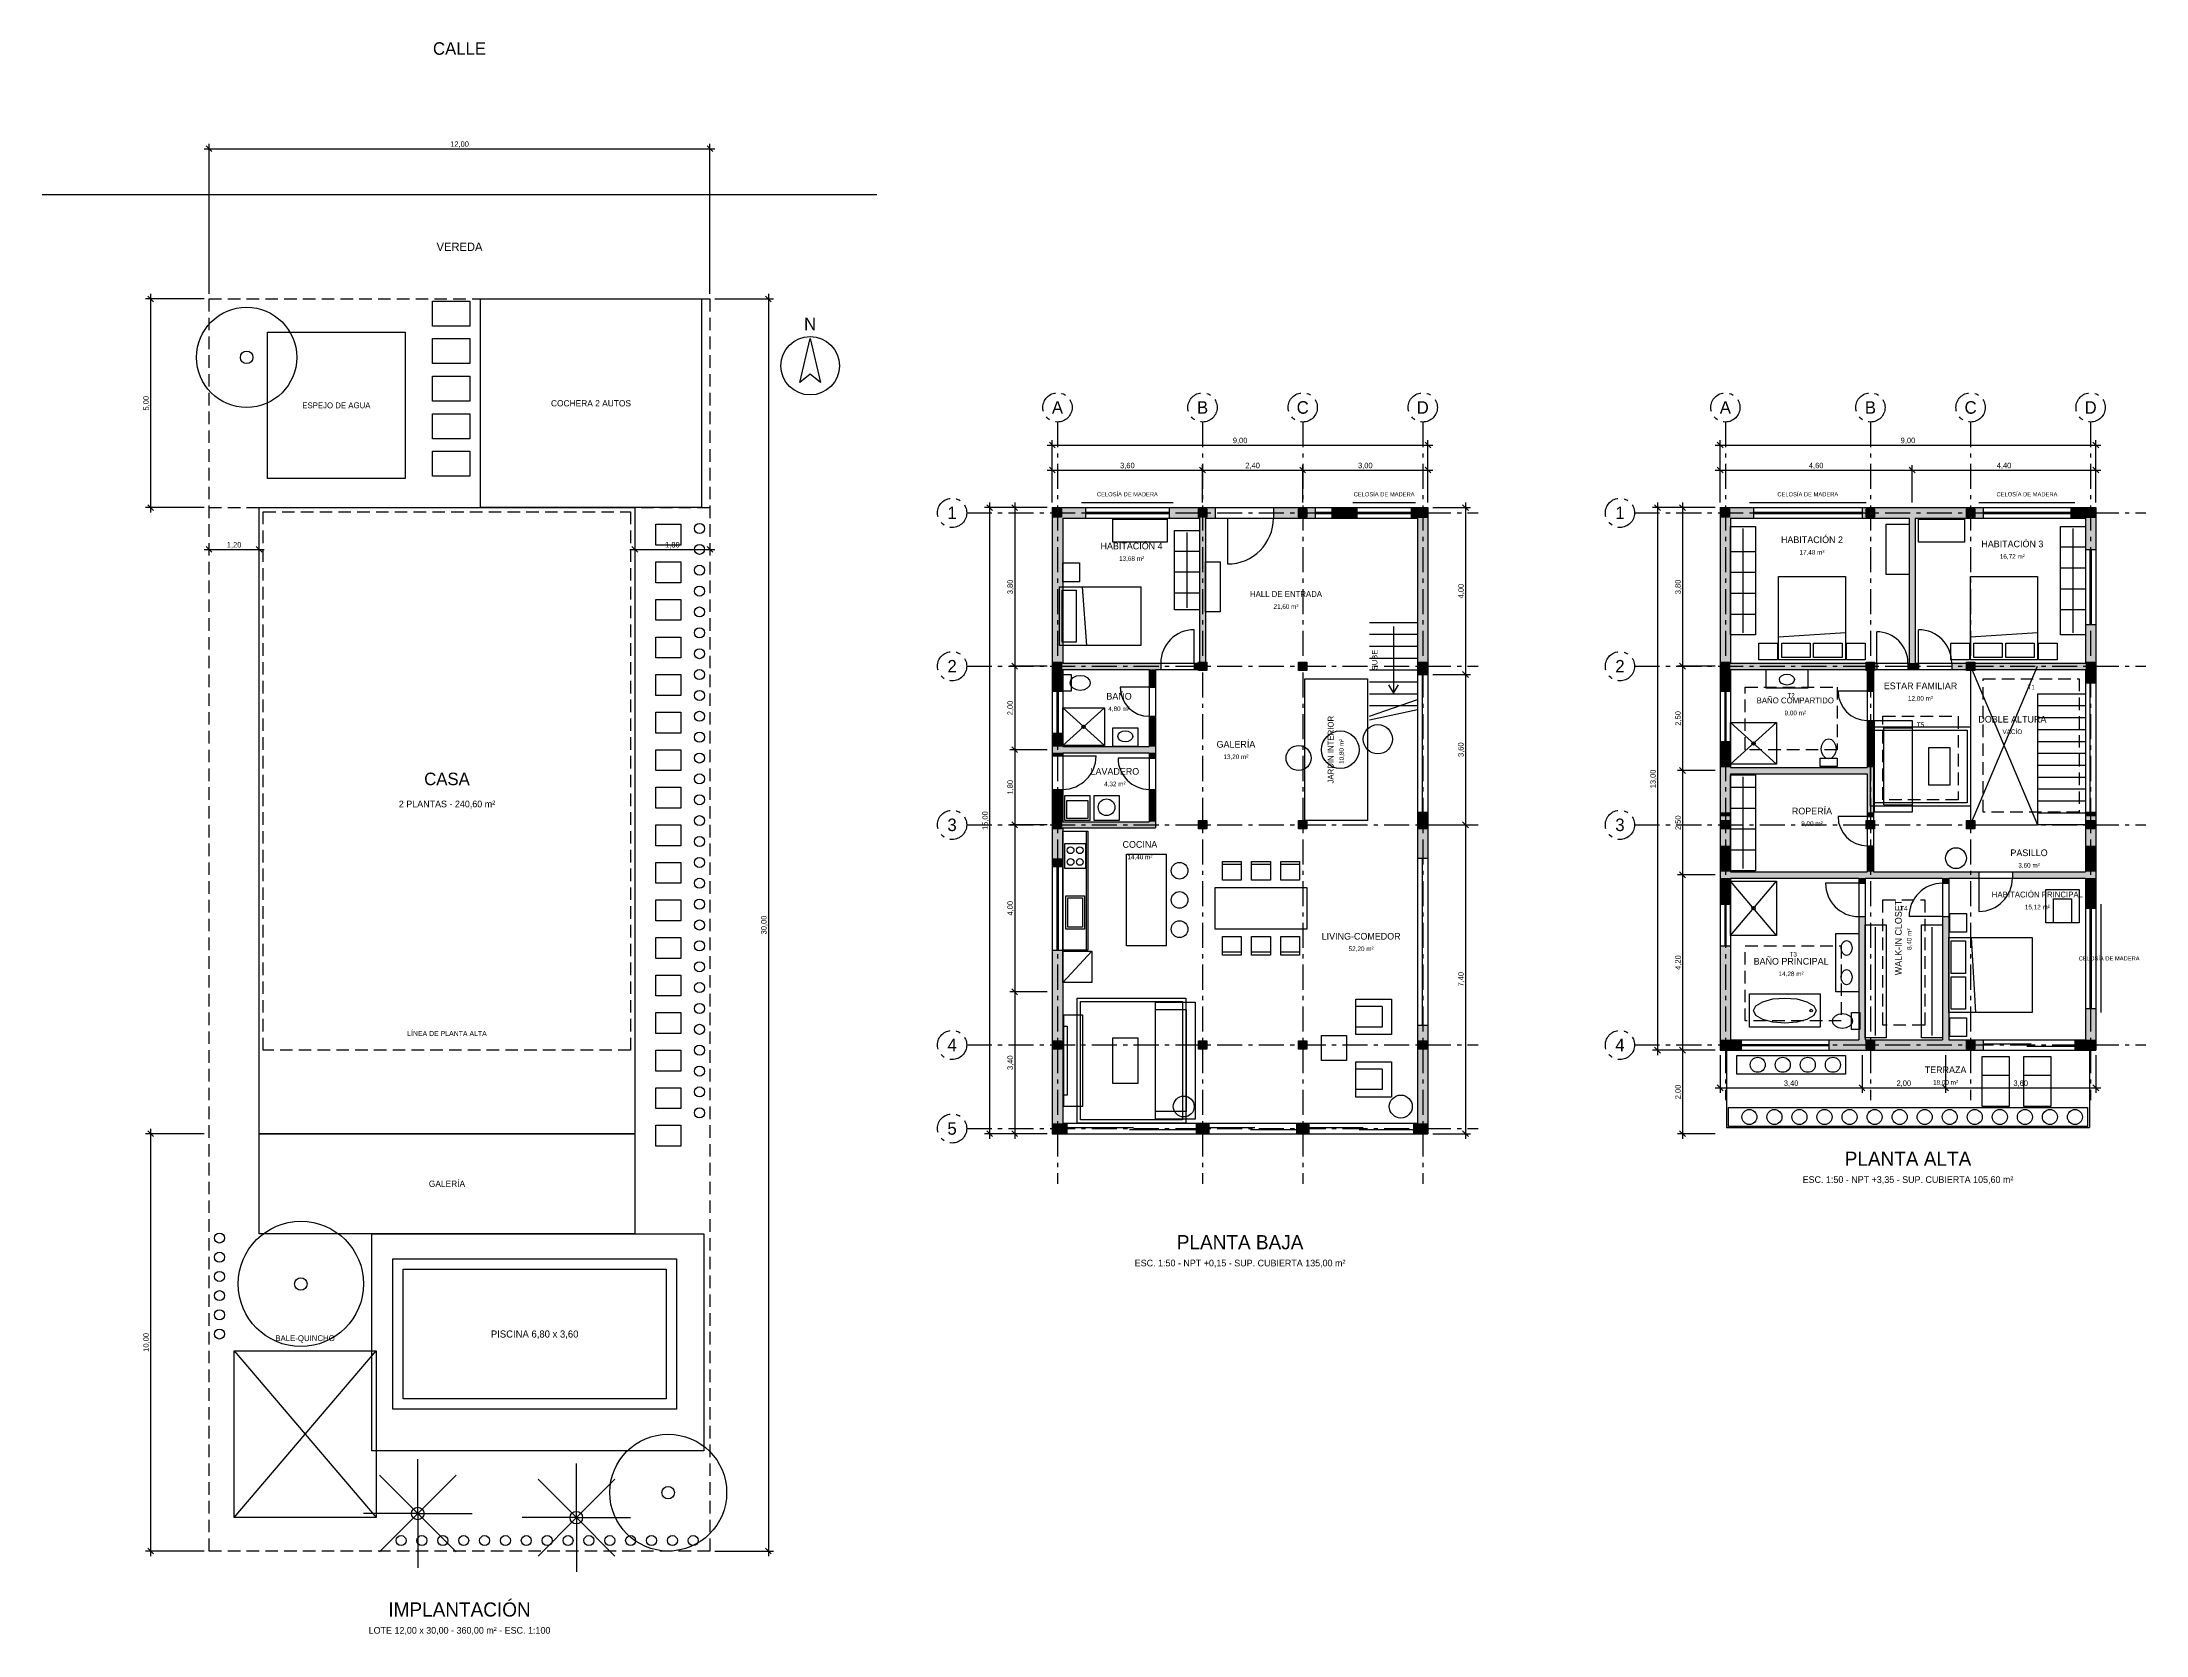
# Model space of a CAD drawing. Extents: x -4 to 46.4, y -32 to 6.2.
import ezdxf
from ezdxf.enums import TextEntityAlignment as Align

# ---------------------------------------------------------------- set-up
doc = ezdxf.new("R2010")
doc.units = 0
doc.linetypes.add('CENTER', pattern=[1, 0.6, -0.15, 0.1, -0.15])
doc.linetypes.add('DASHED', pattern=[0.45, 0.3, -0.15])
for name, color, linetype in [('BARANDAS', 140, 'CONTINUOUS'), ('CARPINTERIA', 4, 'CONTINUOUS'), ('COLUMNAS', 7, 'CONTINUOUS'), ('COTAS', 3, 'CONTINUOUS'), ('EJES', 1, 'CENTER'), ('ESCALERA', 30, 'CONTINUOUS'), ('LOTE', 30, 'DASHED'), ('MOBILIARIO', 6, 'CONTINUOUS'), ('MUROS', 7, 'CONTINUOUS'), ('MUROS-RELLENO', 8, 'CONTINUOUS'), ('PISCINA', 150, 'CONTINUOUS'), ('RETIROS', 40, 'DASHED'), ('SANITARIOS', 140, 'CONTINUOUS'), ('SOLADOS', 9, 'CONTINUOUS'), ('TEXTO', 2, 'CONTINUOUS'), ('TRAGALUCES', 4, 'DASHED'), ('VEGETACION', 92, 'CONTINUOUS')]:
    doc.layers.add(name, color=color, linetype=linetype)

msp = doc.modelspace()

# ---------------------------------------------------------------- linework, layer by layer
at = {"layer": 'BARANDAS'}
for p, q in [((42.2, -8.8), (43.8, -12.6)), ((42.2, -12.6), (43.8, -8.8)), ((42.2, -8.875), (42.2, -12.6)), ((42.2, -12.6), (43.8, -12.6)), ((36.35, -18), (36.35, -19.85)), ((45.05, -18), (45.05, -19.85)), ((36.35, -19.85), (45.05, -19.85))]:
    msp.add_line(p, q, dxfattribs=at)
at = {"layer": 'CARPINTERIA'}
for p, q in [((20.9, -4.88), (23.1, -4.88)), ((21, -5), (23, -5)), ((24.1, -5), (25.5, -5)), ((26.5, -5), (26.9, -5)), ((27.4, -4.88), (28.9, -4.88)), ((27.5, -5), (28.8, -5)), ((36.9, -4.88), (39.7, -4.88)), ((37, -5), (39.6, -5)), ((42.4, -4.88), (44.7, -4.88)), ((42.5, -5), (44.6, -5)), ((21, -5.11), (23, -5.11)), ((21, -5.14), (23, -5.14)), ((21, -5.25), (23, -5.25)), ((24.1, -5.25), (25.5, -5.25)), ((24.4, -5.25), (24.4, -6.35)), ((26.5, -5.11), (26.9, -5.11)), ((26.5, -5.14), (26.9, -5.14)), ((26.5, -5.25), (26.9, -5.25)), ((27.5, -5.11), (28.8, -5.11)), ((27.5, -5.14), (28.8, -5.14)), ((27.5, -5.25), (28.8, -5.25)), ((37, -5.11), (39.6, -5.11)), ((37, -5.14), (39.6, -5.14)), ((37, -5.25), (39.6, -5.25)), ((42.5, -5.11), (44.6, -5.11)), ((42.5, -5.14), (44.6, -5.14)), ((42.5, -5.25), (44.6, -5.25)), ((44.95, -6), (44.95, -7.8)), ((45.06, -6), (45.06, -7.8)), ((45.09, -6), (45.09, -7.8)), ((45.2, -6), (45.2, -7.8)), ((23.6, -8.725), (23.6, -7.925)), ((39.95, -8.725), (39.95, -7.975)), ((40.95, -8.725), (40.95, -7.925)), ((22.8, -8.725), (23.6, -8.725)), ((22.8, -8.875), (23.6, -8.875)), ((28.95, -9), (28.95, -12.3)), ((29.06, -9), (29.06, -12.3)), ((29.2, -9), (29.2, -12.3)), ((39.95, -8.725), (40.7, -8.725)), ((39.95, -8.875), (40.7, -8.875)), ((40.95, -8.725), (41.75, -8.725)), ((40.95, -8.875), (41.75, -8.875)), ((20.2, -9.4), (20.2, -10.4)), ((20.31, -9.4), (20.31, -10.4)), ((20.34, -9.4), (20.34, -10.4)), ((20.45, -9.4), (20.45, -10.4)), ((22.525, -9.3), (21.825, -9.3)), ((22.525, -9.3), (22.525, -10)), ((22.675, -9.3), (22.675, -10)), ((36.2, -9.4), (36.2, -10.6)), ((36.31, -9.4), (36.31, -10.6)), ((36.34, -9.4), (36.34, -10.6)), ((36.45, -9.4), (36.45, -10.6)), ((39.725, -9.4), (39.025, -9.4)), ((39.725, -9.4), (39.725, -10.1)), ((39.875, -9.4), (39.875, -10.1)), ((44.95, -9.2), (44.95, -12.3)), ((45.06, -9.2), (45.06, -12.3)), ((45.2, -9.2), (45.2, -12.3)), ((20.2, -10.95), (20.2, -11.75)), ((20.45, -10.95), (21.25, -10.95)), ((20.45, -10.95), (20.45, -11.75)), ((22.525, -11), (21.775, -11)), ((22.525, -11), (22.525, -11.75)), ((22.675, -11), (22.675, -11.75)), ((39.725, -12.4), (39.025, -12.4)), ((39.725, -12.4), (39.725, -13.1)), ((39.875, -12.4), (39.875, -13.1)), ((20.2, -13.6), (20.2, -15.6)), ((20.31, -13.6), (20.31, -15.6)), ((20.34, -13.6), (20.34, -15.6)), ((20.45, -13.6), (20.45, -15.6)), ((28.95, -13.4), (28.95, -17.4)), ((29.06, -13.4), (29.06, -17.4)), ((29.2, -13.4), (29.2, -17.4)), ((39.525, -14), (38.725, -14)), ((39.525, -14), (39.525, -14.8)), ((39.675, -14), (39.675, -14.8)), ((41.525, -14), (41.525, -14.8)), ((41.675, -14), (41.675, -14.8)), ((42.4, -13.725), (43.2, -13.725)), ((42.4, -13.875), (42.4, -14.675)), ((42.4, -13.875), (43.2, -13.875)), ((36.2, -14.5), (36.2, -15.5)), ((36.31, -14.5), (36.31, -15.5)), ((36.34, -14.5), (36.34, -15.5)), ((36.45, -14.5), (36.45, -15.5)), ((44.95, -14.6), (44.95, -17)), ((45.06, -14.6), (45.06, -17)), ((45.09, -14.6), (45.09, -17)), ((45.2, -14.6), (45.2, -17)), ((45.32, -14.5), (45.32, -17.1)), ((41.525, -14.8), (40.725, -14.8)), ((36.7, -17.75), (38.8, -17.75)), ((36.7, -17.86), (38.8, -17.86)), ((36.7, -17.89), (38.8, -17.89)), ((36.7, -18), (38.8, -18)), ((42.5, -17.75), (44.7, -17.75)), ((42.5, -17.85), (43.65, -17.85)), ((42.5, -18), (44.7, -18)), ((43.55, -17.9), (44.7, -17.9)), ((20.55, -19.75), (23.65, -19.75)), ((20.55, -19.85), (22.15, -19.85)), ((20.55, -20), (23.65, -20)), ((22.05, -19.9), (23.65, -19.9)), ((23.95, -19.75), (26.05, -19.75)), ((23.95, -19.85), (25.05, -19.85)), ((23.95, -20), (26.05, -20)), ((24.95, -19.9), (26.05, -19.9)), ((26.35, -19.75), (28.85, -19.75)), ((26.35, -19.85), (27.65, -19.85)), ((26.35, -20), (28.85, -20)), ((27.55, -19.9), (28.85, -19.9))]:
    msp.add_line(p, q, dxfattribs=at)
for centre, radius, start, end in [((24.4, -5.25), 1.1, 270, 0), ((23.6, -8.725), 0.8, 90, 180), ((39.95, -8.725), 0.75, 0, 90), ((40.95, -8.725), 0.8, 0, 90), ((22.525, -9.3), 0.7, 180, 270), ((39.725, -9.4), 0.7, 180, 270), ((20.45, -10.95), 0.8, 270, 0), ((22.525, -11), 0.75, 180, 270), ((39.725, -12.4), 0.7, 180, 270), ((39.525, -14), 0.8, 180, 270), ((41.525, -14.8), 0.8, 90, 180), ((42.4, -13.875), 0.8, 270, 0)]:
    msp.add_arc(centre, radius, start, end, dxfattribs=at)
at = {"layer": 'COLUMNAS'}
for points in [[(20.225, -5.025), (20.425, -5.025), (20.425, -5.225), (20.225, -5.225)], [(23.7, -5.025), (23.9, -5.025), (23.9, -5.225), (23.7, -5.225)], [(26.1, -5.025), (26.3, -5.025), (26.3, -5.225), (26.1, -5.225)], [(28.975, -5.025), (29.175, -5.025), (29.175, -5.225), (28.975, -5.225)], [(36.225, -5.025), (36.425, -5.025), (36.425, -5.225), (36.225, -5.225)], [(39.7, -5.025), (39.9, -5.025), (39.9, -5.225), (39.7, -5.225)], [(42.1, -5.025), (42.3, -5.025), (42.3, -5.225), (42.1, -5.225)], [(44.975, -5.025), (45.175, -5.025), (45.175, -5.225), (44.975, -5.225)], [(20.225, -8.7), (20.425, -8.7), (20.425, -8.9), (20.225, -8.9)], [(23.7, -8.7), (23.9, -8.7), (23.9, -8.9), (23.7, -8.9)], [(26.1, -8.7), (26.3, -8.7), (26.3, -8.9), (26.1, -8.9)], [(28.975, -8.7), (29.175, -8.7), (29.175, -8.9), (28.975, -8.9)], [(36.225, -8.7), (36.425, -8.7), (36.425, -8.9), (36.225, -8.9)], [(39.7, -8.7), (39.9, -8.7), (39.9, -8.9), (39.7, -8.9)], [(42.1, -8.7), (42.3, -8.7), (42.3, -8.9), (42.1, -8.9)], [(44.975, -8.7), (45.175, -8.7), (45.175, -8.9), (44.975, -8.9)], [(20.225, -12.5), (20.425, -12.5), (20.425, -12.7), (20.225, -12.7)], [(23.7, -12.5), (23.9, -12.5), (23.9, -12.7), (23.7, -12.7)], [(26.1, -12.5), (26.3, -12.5), (26.3, -12.7), (26.1, -12.7)], [(28.975, -12.5), (29.175, -12.5), (29.175, -12.7), (28.975, -12.7)], [(36.225, -12.5), (36.425, -12.5), (36.425, -12.7), (36.225, -12.7)], [(39.7, -12.5), (39.9, -12.5), (39.9, -12.7), (39.7, -12.7)], [(42.1, -12.5), (42.3, -12.5), (42.3, -12.7), (42.1, -12.7)], [(44.975, -12.5), (45.175, -12.5), (45.175, -12.7), (44.975, -12.7)], [(20.225, -17.775), (20.425, -17.775), (20.425, -17.975), (20.225, -17.975)], [(23.7, -17.775), (23.9, -17.775), (23.9, -17.975), (23.7, -17.975)], [(26.1, -17.775), (26.3, -17.775), (26.3, -17.975), (26.1, -17.975)], [(28.975, -17.775), (29.175, -17.775), (29.175, -17.975), (28.975, -17.975)], [(36.225, -17.775), (36.425, -17.775), (36.425, -17.975), (36.225, -17.975)], [(39.7, -17.775), (39.9, -17.775), (39.9, -17.975), (39.7, -17.975)], [(42.1, -17.775), (42.3, -17.775), (42.3, -17.975), (42.1, -17.975)], [(44.975, -17.775), (45.175, -17.775), (45.175, -17.975), (44.975, -17.975)], [(20.225, -19.775), (20.425, -19.775), (20.425, -19.975), (20.225, -19.975)], [(23.7, -19.775), (23.9, -19.775), (23.9, -19.975), (23.7, -19.975)], [(26.1, -19.775), (26.3, -19.775), (26.3, -19.975), (26.1, -19.975)], [(28.975, -19.775), (29.175, -19.775), (29.175, -19.975), (28.975, -19.975)]]:
    msp.add_lwpolyline(points, close=True, dxfattribs=at)
for points in [[(20.225, -5.025), (20.425, -5.025), (20.225, -5.225), (20.425, -5.225)], [(23.7, -5.025), (23.9, -5.025), (23.7, -5.225), (23.9, -5.225)], [(26.1, -5.025), (26.3, -5.025), (26.1, -5.225), (26.3, -5.225)], [(28.975, -5.025), (29.175, -5.025), (28.975, -5.225), (29.175, -5.225)], [(36.225, -5.025), (36.425, -5.025), (36.225, -5.225), (36.425, -5.225)], [(39.7, -5.025), (39.9, -5.025), (39.7, -5.225), (39.9, -5.225)], [(42.1, -5.025), (42.3, -5.025), (42.1, -5.225), (42.3, -5.225)], [(44.975, -5.025), (45.175, -5.025), (44.975, -5.225), (45.175, -5.225)], [(20.225, -8.7), (20.425, -8.7), (20.225, -8.9), (20.425, -8.9)], [(23.7, -8.7), (23.9, -8.7), (23.7, -8.9), (23.9, -8.9)], [(26.1, -8.7), (26.3, -8.7), (26.1, -8.9), (26.3, -8.9)], [(28.975, -8.7), (29.175, -8.7), (28.975, -8.9), (29.175, -8.9)], [(36.225, -8.7), (36.425, -8.7), (36.225, -8.9), (36.425, -8.9)], [(39.7, -8.7), (39.9, -8.7), (39.7, -8.9), (39.9, -8.9)], [(42.1, -8.7), (42.3, -8.7), (42.1, -8.9), (42.3, -8.9)], [(44.975, -8.7), (45.175, -8.7), (44.975, -8.9), (45.175, -8.9)], [(20.225, -12.5), (20.425, -12.5), (20.225, -12.7), (20.425, -12.7)], [(23.7, -12.5), (23.9, -12.5), (23.7, -12.7), (23.9, -12.7)], [(26.1, -12.5), (26.3, -12.5), (26.1, -12.7), (26.3, -12.7)], [(28.975, -12.5), (29.175, -12.5), (28.975, -12.7), (29.175, -12.7)], [(36.225, -12.5), (36.425, -12.5), (36.225, -12.7), (36.425, -12.7)], [(39.7, -12.5), (39.9, -12.5), (39.7, -12.7), (39.9, -12.7)], [(42.1, -12.5), (42.3, -12.5), (42.1, -12.7), (42.3, -12.7)], [(44.975, -12.5), (45.175, -12.5), (44.975, -12.7), (45.175, -12.7)], [(20.225, -17.775), (20.425, -17.775), (20.225, -17.975), (20.425, -17.975)], [(23.7, -17.775), (23.9, -17.775), (23.7, -17.975), (23.9, -17.975)], [(26.1, -17.775), (26.3, -17.775), (26.1, -17.975), (26.3, -17.975)], [(28.975, -17.775), (29.175, -17.775), (28.975, -17.975), (29.175, -17.975)], [(36.225, -17.775), (36.425, -17.775), (36.225, -17.975), (36.425, -17.975)], [(39.7, -17.775), (39.9, -17.775), (39.7, -17.975), (39.9, -17.975)], [(42.1, -17.775), (42.3, -17.775), (42.1, -17.975), (42.3, -17.975)], [(44.975, -17.775), (45.175, -17.775), (44.975, -17.975), (45.175, -17.975)], [(20.225, -19.775), (20.425, -19.775), (20.225, -19.975), (20.425, -19.975)], [(23.7, -19.775), (23.9, -19.775), (23.7, -19.975), (23.9, -19.975)], [(26.1, -19.775), (26.3, -19.775), (26.1, -19.975), (26.3, -19.975)], [(28.975, -19.775), (29.175, -19.775), (28.975, -19.975), (29.175, -19.975)]]:
    msp.add_solid(points, dxfattribs=at)
at = {"layer": 'COTAS'}
for p, q in [((-0.12, 3.6), (12.12, 3.6)), ((-0.07, 3.67), (0.07, 3.53)), ((0, 0.12), (0, 3.72)), ((11.93, 3.67), (12.07, 3.53)), ((12, 0.12), (12, 3.72)), ((-0.12, 0), (-1.52, 0)), ((-1.47, 0.07), (-1.33, -0.07)), ((-1.4, 0.12), (-1.4, -5.12)), ((12.12, 0), (13.52, 0)), ((13.33, 0.07), (13.47, -0.07)), ((13.4, 0.12), (13.4, -30.12)), ((20.08, -3.5), (29.32, -3.5)), ((20.13, -3.43), (20.27, -3.57)), ((20.2, -4.88), (20.2, -3.38)), ((29.13, -3.43), (29.27, -3.57)), ((29.2, -4.88), (29.2, -3.38)), ((36.08, -3.5), (45.32, -3.5)), ((36.13, -3.43), (36.27, -3.57)), ((36.2, -4.88), (36.2, -3.38)), ((45.13, -3.43), (45.27, -3.57)), ((45.2, -4.88), (45.2, -3.38)), ((20.13, -4.03), (20.27, -4.17)), ((20.2, -4.88), (20.2, -3.98)), ((23.73, -4.03), (23.87, -4.17)), ((23.73, -4.03), (23.87, -4.17)), ((23.8, -4.88), (23.8, -3.98)), ((23.8, -4.88), (23.8, -3.98)), ((26.13, -4.03), (26.27, -4.17)), ((26.13, -4.03), (26.27, -4.17)), ((26.2, -4.88), (26.2, -3.98)), ((26.2, -4.88), (26.2, -3.98)), ((29.13, -4.03), (29.27, -4.17)), ((29.2, -4.88), (29.2, -3.98)), ((36.13, -4.03), (36.27, -4.17)), ((36.2, -4.88), (36.2, -3.98)), ((40.73, -4.03), (40.87, -4.17)), ((40.73, -4.03), (40.87, -4.17)), ((40.8, -4.88), (40.8, -3.98)), ((40.8, -4.88), (40.8, -3.98)), ((45.13, -4.03), (45.27, -4.17)), ((45.2, -4.88), (45.2, -3.98)), ((20.08, -4.1), (23.92, -4.1)), ((23.68, -4.1), (26.32, -4.1)), ((26.08, -4.1), (29.32, -4.1)), ((36.08, -4.1), (40.92, -4.1)), ((40.68, -4.1), (45.32, -4.1)), ((-0.12, -5), (-1.52, -5)), ((-1.47, -4.93), (-1.33, -5.07)), ((20.08, -5), (18.58, -5)), ((18.63, -4.93), (18.77, -5.07)), ((18.7, -4.88), (18.7, -20.12)), ((20.08, -5), (19.18, -5)), ((19.23, -4.93), (19.37, -5.07)), ((19.3, -4.88), (19.3, -8.92)), ((29.32, -5), (30.22, -5)), ((30.03, -4.93), (30.17, -5.07)), ((30.1, -4.88), (30.1, -9.12)), ((36.08, -5), (34.58, -5)), ((34.63, -4.93), (34.77, -5.07)), ((34.7, -4.88), (34.7, -18.12)), ((36.08, -5), (35.18, -5)), ((35.23, -4.93), (35.37, -5.07)), ((35.3, -4.88), (35.3, -8.92)), ((-0.12, -6), (1.32, -6)), ((-0.07, -5.93), (0.07, -6.07)), ((1.13, -5.93), (1.27, -6.07)), ((10.08, -6), (12.12, -6)), ((10.13, -5.93), (10.27, -6.07)), ((11.93, -5.93), (12.07, -6.07)), ((0, -6.12), (0, -6.12)), ((1.2, -6.12), (1.2, -6.12)), ((10.2, -6.12), (10.2, -6.12)), ((12, -6.12), (12, -6.12)), ((20.08, -8.8), (19.18, -8.8)), ((20.08, -8.8), (19.18, -8.8)), ((19.23, -8.73), (19.37, -8.87)), ((19.23, -8.73), (19.37, -8.87)), ((19.3, -8.68), (19.3, -10.92)), ((29.32, -9), (30.22, -9)), ((29.32, -9), (30.22, -9)), ((30.03, -8.93), (30.17, -9.07)), ((30.03, -8.93), (30.17, -9.07)), ((30.1, -8.88), (30.1, -12.72)), ((36.08, -8.8), (35.18, -8.8)), ((36.08, -8.8), (35.18, -8.8)), ((35.23, -8.73), (35.37, -8.87)), ((35.23, -8.73), (35.37, -8.87)), ((35.3, -8.68), (35.3, -11.42)), ((20.08, -10.8), (19.18, -10.8)), ((20.08, -10.8), (19.18, -10.8)), ((19.23, -10.73), (19.37, -10.87)), ((19.23, -10.73), (19.37, -10.87)), ((19.3, -10.68), (19.3, -12.72)), ((36.08, -11.3), (35.18, -11.3)), ((36.08, -11.3), (35.18, -11.3)), ((35.23, -11.23), (35.37, -11.37)), ((35.23, -11.23), (35.37, -11.37)), ((35.3, -11.18), (35.3, -13.92)), ((20.08, -12.6), (19.18, -12.6)), ((20.08, -12.6), (19.18, -12.6)), ((19.23, -12.53), (19.37, -12.67)), ((19.23, -12.53), (19.37, -12.67)), ((19.3, -12.48), (19.3, -16.72)), ((29.32, -12.6), (30.22, -12.6)), ((29.32, -12.6), (30.22, -12.6)), ((30.03, -12.53), (30.17, -12.67)), ((30.03, -12.53), (30.17, -12.67)), ((30.1, -12.48), (30.1, -20.12)), ((36.08, -13.8), (35.18, -13.8)), ((36.08, -13.8), (35.18, -13.8)), ((35.23, -13.73), (35.37, -13.87)), ((35.23, -13.73), (35.37, -13.87)), ((35.3, -13.68), (35.3, -18.12)), ((20.08, -16.6), (19.18, -16.6)), ((20.08, -16.6), (19.18, -16.6)), ((19.23, -16.53), (19.37, -16.67)), ((19.23, -16.53), (19.37, -16.67)), ((19.3, -16.48), (19.3, -20.12)), ((36.08, -18), (34.58, -18)), ((34.63, -17.93), (34.77, -18.07)), ((36.08, -18), (35.18, -18)), ((36.08, -18), (35.18, -18)), ((35.23, -17.93), (35.37, -18.07)), ((35.23, -17.93), (35.37, -18.07)), ((35.3, -17.88), (35.3, -20.12)), ((36.2, -18.12), (36.2, -19.02)), ((39.6, -18.12), (39.6, -19.02)), ((39.6, -18.12), (39.6, -19.02)), ((41.6, -18.12), (41.6, -19.02)), ((41.6, -18.12), (41.6, -19.02)), ((45.2, -18.12), (45.2, -19.02)), ((36.08, -18.9), (39.72, -18.9)), ((36.13, -18.83), (36.27, -18.97)), ((39.48, -18.9), (41.72, -18.9)), ((39.53, -18.83), (39.67, -18.97)), ((39.53, -18.83), (39.67, -18.97)), ((41.48, -18.9), (45.32, -18.9)), ((41.53, -18.83), (41.67, -18.97)), ((41.53, -18.83), (41.67, -18.97)), ((45.13, -18.83), (45.27, -18.97)), ((-0.12, -20), (-1.52, -20)), ((-1.47, -19.93), (-1.33, -20.07)), ((-1.4, -19.88), (-1.4, -30.12)), ((20.08, -20), (18.58, -20)), ((18.63, -19.93), (18.77, -20.07)), ((20.08, -20), (19.18, -20)), ((19.23, -19.93), (19.37, -20.07)), ((29.32, -20), (30.22, -20)), ((30.03, -19.93), (30.17, -20.07)), ((36.08, -20), (35.18, -20)), ((35.23, -19.93), (35.37, -20.07)), ((-0.12, -30), (-1.52, -30)), ((-1.47, -29.93), (-1.33, -30.07)), ((12.12, -30), (13.52, -30)), ((13.33, -29.93), (13.47, -30.07))]:
    msp.add_line(p, q, dxfattribs=at)
at = {"layer": 'EJES'}
for p, q in [((20.325, -2.95), (20.325, -21.2)), ((23.8, -2.95), (23.8, -21.2)), ((26.2, -2.95), (26.2, -21.2)), ((29.075, -2.95), (29.075, -21.2)), ((36.325, -2.95), (36.325, -19.2)), ((39.8, -2.95), (39.8, -19.2)), ((42.2, -2.95), (42.2, -19.2)), ((45.075, -2.95), (45.075, -19.2)), ((18.15, -5.125), (30.4, -5.125)), ((34.15, -5.125), (46.4, -5.125)), ((18.15, -8.8), (30.4, -8.8)), ((34.15, -8.8), (46.4, -8.8)), ((18.15, -12.6), (30.4, -12.6)), ((34.15, -12.6), (46.4, -12.6)), ((18.15, -17.875), (30.4, -17.875)), ((34.15, -17.875), (46.4, -17.875)), ((18.15, -19.875), (30.4, -19.875))]:
    msp.add_line(p, q, dxfattribs=at)
for centre in [(20.325, -2.6), (23.8, -2.6), (26.2, -2.6), (29.075, -2.6), (36.325, -2.6), (39.8, -2.6), (42.2, -2.6), (45.075, -2.6), (17.8, -5.125), (33.8, -5.125), (17.8, -8.8), (33.8, -8.8), (17.8, -12.6), (33.8, -12.6), (17.8, -17.875), (33.8, -17.875), (17.8, -19.875)]:
    msp.add_circle(centre, 0.35, dxfattribs=at)
at = {"layer": 'ESCALERA'}
for p, q in [((27.8, -7.75), (28.95, -7.75)), ((27.8, -8.035), (28.95, -8.035)), ((27.8, -8.32), (28.95, -8.32)), ((27.8, -8.605), (28.95, -8.605)), ((27.8, -8.89), (28.95, -8.89)), ((27.8, -9.175), (28.95, -9.175)), ((27.8, -9.46), (28.95, -9.46)), ((43.8, -9.46), (44.95, -9.46)), ((43.8, -9.46), (43.8, -12.595)), ((44.95, -9.46), (44.95, -12.595)), ((27.8, -9.995), (28.95, -9.595)), ((27.8, -9.745), (28.95, -9.745)), ((43.8, -9.745), (44.95, -9.745)), ((43.8, -10.03), (44.95, -10.03)), ((43.8, -10.315), (44.95, -10.315)), ((43.8, -10.6), (44.95, -10.6)), ((43.8, -10.885), (44.95, -10.885)), ((43.8, -11.17), (44.95, -11.17)), ((43.8, -11.455), (44.95, -11.455)), ((43.8, -11.74), (44.95, -11.74)), ((43.8, -12.025), (44.95, -12.025)), ((43.8, -12.31), (44.95, -12.31)), ((43.8, -12.595), (44.95, -12.595))]:
    msp.add_line(p, q, dxfattribs=at)
for points in [[(27.8, -7.75), (28.95, -7.75), (28.95, -9.845), (27.8, -10.095)], [(28.375, -7.85), (28.375, -9.445)], [(28.255, -9.245), (28.375, -9.445), (28.495, -9.245)]]:
    msp.add_lwpolyline(points, dxfattribs=at)
at = {"layer": 'LOTE'}
msp.add_lwpolyline([(0, 0), (12, 0), (12, -30), (0, -30)], close=True, dxfattribs=at)
at = {"layer": 'MOBILIARIO'}
for p, q in [((36.75, -8), (36.75, -5.5)), ((44.65, -5.5), (44.65, -8)), ((23.425, -5.6), (23.425, -7.4)), ((44.95, -5.95), (44.35, -5.95)), ((23.725, -6.05), (23.125, -6.05)), ((23.725, -6.55), (23.125, -6.55)), ((36.45, -6.05), (37.05, -6.05)), ((36.45, -6.55), (37.05, -6.55)), ((44.95, -6.45), (44.35, -6.45)), ((21.025, -8.3), (20.925, -6.9)), ((23.725, -7.05), (23.125, -7.05)), ((36.45, -7.05), (37.05, -7.05)), ((44.95, -6.95), (44.35, -6.95)), ((36.45, -7.55), (37.05, -7.55)), ((44.95, -7.45), (44.35, -7.45)), ((39.2, -8), (37.6, -8.1)), ((43.8, -8), (42.2, -8.1)), ((40.12, -12.12), (40.12, -10.28)), ((40.12, -10.28), (40.8, -10.28)), ((36.75, -13.65), (36.75, -11.45)), ((36.45, -11.7), (37.05, -11.7)), ((36.45, -12.2), (37.05, -12.2)), ((40.12, -12.12), (40.8, -12.12)), ((21.02, -15.6), (21.02, -12.75)), ((36.45, -12.7), (37.05, -12.7)), ((24.275, -13.545), (24.725, -13.545)), ((24.975, -13.545), (25.425, -13.545)), ((25.675, -13.545), (26.125, -13.545)), ((36.45, -13.2), (37.05, -13.2)), ((44.18, -14.37), (44.62, -14.37)), ((44.18, -14.37), (44.18, -14.95)), ((44.62, -14.37), (44.62, -14.95)), ((39.925, -17.65), (39.925, -15.05)), ((41.275, -15.05), (41.275, -17.65)), ((42.325, -17.1), (42.225, -15.3)), ((20.45, -16.375), (21.15, -15.625)), ((24.725, -15.655), (24.275, -15.655)), ((25.425, -15.655), (24.975, -15.655)), ((26.125, -15.655), (25.675, -15.655)), ((23.405, -17.03), (22.675, -17.03)), ((23.405, -17.03), (23.405, -19.47)), ((28.105, -16.955), (27.475, -16.955)), ((28.105, -16.955), (28.105, -17.445)), ((28.105, -17.445), (27.475, -17.445)), ((28.105, -18.455), (27.475, -18.455)), ((28.105, -18.455), (28.105, -18.945)), ((42.475, -18.6), (43.125, -18.6)), ((43.475, -18.6), (44.125, -18.6)), ((28.105, -18.945), (27.475, -18.945)), ((23.405, -19.47), (22.675, -19.47))]:
    msp.add_line(p, q, dxfattribs=at)
for points in [[(21.65, -5.275), (22.95, -5.275), (22.95, -5.825), (21.65, -5.825)], [(36.45, -8.05), (36.45, -5.45), (37.05, -5.45), (37.05, -8.05)], [(40.725, -5.4), (40.725, -6.6), (40.175, -6.6), (40.175, -5.4)], [(40.95, -5.275), (42.05, -5.275), (42.05, -5.825), (40.95, -5.825)], [(44.95, -5.45), (44.95, -8.05), (44.35, -8.05), (44.35, -5.45)], [(23.725, -5.55), (23.725, -7.45), (23.125, -7.45), (23.125, -5.55)], [(20.45, -6.775), (20.45, -6.325), (20.85, -6.325), (20.85, -6.775)], [(23.875, -7.5), (23.875, -6.3), (24.225, -6.3), (24.225, -7.5)], [(20.375, -8.3), (20.375, -6.9), (22.325, -6.9), (22.325, -8.3)], [(20.435, -8.22), (20.435, -6.98), (20.775, -6.98), (20.775, -8.22)], [(39.2, -8.65), (37.6, -8.65), (37.6, -6.65), (39.2, -6.65)], [(43.8, -8.65), (42.2, -8.65), (42.2, -6.65), (43.8, -6.65)], [(37.575, -8.65), (37.125, -8.65), (37.125, -8.25), (37.575, -8.25)], [(38.36, -8.59), (37.68, -8.59), (37.68, -8.25), (38.36, -8.25)], [(39.12, -8.59), (38.44, -8.59), (38.44, -8.25), (39.12, -8.25)], [(39.675, -8.65), (39.225, -8.65), (39.225, -8.25), (39.675, -8.25)], [(42.175, -8.65), (41.725, -8.65), (41.725, -8.25), (42.175, -8.25)], [(42.96, -8.59), (42.28, -8.59), (42.28, -8.25), (42.96, -8.25)], [(43.72, -8.59), (43.04, -8.59), (43.04, -8.25), (43.72, -8.25)], [(44.275, -8.65), (43.825, -8.65), (43.825, -8.25), (44.275, -8.25)], [(39.8, -12.15), (39.8, -10.25), (42.2, -10.25), (42.2, -12.15)], [(39.88, -12.07), (39.88, -10.33), (42.12, -10.33), (42.12, -12.07)], [(39.9, -12.3), (39.9, -10.1), (40.8, -10.1), (40.8, -12.3)], [(41.2, -11.65), (41.2, -10.75), (41.7, -10.75), (41.7, -11.65)], [(36.45, -13.7), (36.45, -11.4), (37.05, -11.4), (37.05, -13.7)], [(20.45, -15.6), (20.45, -12.75), (21.05, -12.75), (21.05, -15.6)], [(20.5, -13.65), (20.5, -13.05), (21, -13.05), (21, -13.65)], [(21.975, -15.5), (21.975, -13.3), (22.925, -13.3), (22.925, -15.5)], [(24.275, -13.475), (24.725, -13.475), (24.725, -13.925), (24.275, -13.925)], [(24.975, -13.475), (25.425, -13.475), (25.425, -13.925), (24.975, -13.925)], [(25.675, -13.475), (26.125, -13.475), (26.125, -13.925), (25.675, -13.925)], [(24.1, -14.1), (26.3, -14.1), (26.3, -15.1), (24.1, -15.1)], [(44, -14.15), (44.8, -14.15), (44.8, -14.95), (44, -14.95)], [(39.675, -17.7), (39.675, -15), (40.175, -15), (40.175, -17.7)], [(41.525, -15), (41.525, -17.7), (41.025, -17.7), (41.025, -15)], [(41.7, -15.175), (41.7, -14.725), (42.1, -14.725), (42.1, -15.175)], [(24.725, -15.725), (24.275, -15.725), (24.275, -15.275), (24.725, -15.275)], [(25.425, -15.725), (24.975, -15.725), (24.975, -15.275), (25.425, -15.275)], [(26.125, -15.725), (25.675, -15.725), (25.675, -15.275), (26.125, -15.275)], [(41.675, -17.1), (41.675, -15.3), (43.675, -15.3), (43.675, -17.1)], [(41.735, -16.16), (41.735, -15.38), (42.075, -15.38), (42.075, -16.16)], [(20.45, -16.375), (20.45, -15.625), (21.15, -15.625), (21.15, -16.375)], [(41.735, -17.02), (41.735, -16.24), (42.075, -16.24), (42.075, -17.02)], [(23.4, -16.75), (23.4, -19.75), (20.8, -19.75), (20.8, -16.75)], [(23.32, -16.83), (23.32, -19.67), (20.88, -19.67), (20.88, -16.83)], [(23.625, -16.85), (23.625, -19.65), (22.675, -19.65), (22.675, -16.85)], [(28.325, -16.775), (28.325, -17.625), (27.475, -17.625), (27.475, -16.775)], [(20.475, -19.35), (20.475, -17.15), (20.925, -17.15), (20.925, -19.35)], [(20.475, -19.075), (20.475, -17.425), (20.555, -17.425), (20.555, -19.075)], [(41.7, -17.675), (41.7, -17.225), (42.1, -17.225), (42.1, -17.675)], [(22.25, -17.7), (22.25, -18.8), (21.65, -18.8), (21.65, -17.7)], [(27.25, -17.65), (27.25, -18.25), (26.65, -18.25), (26.65, -17.65)], [(28.325, -18.275), (28.325, -19.125), (27.475, -19.125), (27.475, -18.275)], [(42.475, -18.15), (43.125, -18.15), (43.125, -19.35), (42.475, -19.35)], [(43.475, -18.15), (44.125, -18.15), (44.125, -19.35), (43.475, -19.35)]]:
    msp.add_lwpolyline(points, close=True, dxfattribs=at)
for centre, radius in [((27.1, -10.8), 0.45), ((28, -10.55), 0.35), ((26.1, -11), 0.3), ((20.64, -13.21), 0.08), ((20.64, -13.49), 0.08), ((20.86, -13.21), 0.08), ((20.86, -13.49), 0.08), ((23.25, -13.7), 0.2), ((41.85, -13.4), 0.25), ((23.25, -14.4), 0.2), ((23.25, -15.1), 0.2), ((37.1, -18.35), 0.18), ((37.7, -18.35), 0.18), ((38.3, -18.35), 0.18), ((38.9, -18.35), 0.18), ((23.35, -19.35), 0.25), ((28.55, -19.35), 0.275), ((36.9, -19.6), 0.18), ((37.5, -19.6), 0.18), ((38.1, -19.6), 0.18), ((38.7, -19.6), 0.18), ((39.3, -19.6), 0.18), ((39.9, -19.6), 0.18), ((40.5, -19.6), 0.18), ((41.1, -19.6), 0.18), ((41.7, -19.6), 0.18), ((42.3, -19.6), 0.18), ((42.9, -19.6), 0.18), ((43.5, -19.6), 0.18), ((44.1, -19.6), 0.18), ((44.7, -19.6), 0.18)]:
    msp.add_circle(centre, radius, dxfattribs=at)
at = {"layer": 'MUROS'}
for p, q in [((20.2, -5), (21, -5)), ((20.2, -5), (20.2, -9.4)), ((21, -5), (21, -5.25)), ((23, -5), (24.1, -5)), ((23, -5), (23, -5.25)), ((24.1, -5), (24.1, -5.25)), ((25.5, -5), (26.5, -5)), ((25.5, -5), (25.5, -5.25)), ((26.5, -5), (26.5, -5.25)), ((26.9, -5), (27.5, -5)), ((26.9, -5), (26.9, -5.25)), ((27.5, -5), (27.5, -5.25)), ((28.8, -5), (29.2, -5)), ((28.8, -5), (28.8, -5.25)), ((29.2, -5), (29.2, -9)), ((36.2, -5), (37, -5)), ((36.2, -5), (36.2, -9.4)), ((37, -5), (37, -5.25)), ((39.6, -5), (42.5, -5)), ((39.6, -5), (39.6, -5.25)), ((42.5, -5), (42.5, -5.25)), ((44.6, -5), (45.2, -5)), ((44.6, -5), (44.6, -5.25)), ((45.2, -5), (45.2, -6)), ((20.45, -5.25), (21, -5.25)), ((20.45, -5.25), (20.45, -8.725)), ((23, -5.25), (23.725, -5.25)), ((23.725, -5.25), (23.725, -8.725)), ((23.875, -5.25), (24.1, -5.25)), ((23.875, -5.25), (23.875, -8.875)), ((25.5, -5.25), (26.5, -5.25)), ((26.9, -5.25), (27.5, -5.25)), ((28.8, -5.25), (28.95, -5.25)), ((28.95, -5.25), (28.95, -9)), ((36.45, -5.25), (37, -5.25)), ((36.45, -5.25), (36.45, -8.725)), ((39.6, -5.25), (40.725, -5.25)), ((40.725, -5.25), (40.725, -8.725)), ((40.875, -5.25), (42.5, -5.25)), ((40.875, -5.25), (40.875, -8.725)), ((44.6, -5.25), (44.95, -5.25)), ((44.95, -5.25), (44.95, -6)), ((44.95, -6), (45.2, -6)), ((44.95, -7.8), (45.2, -7.8)), ((44.95, -7.8), (44.95, -8.725)), ((45.2, -7.8), (45.2, -9.2)), ((20.45, -8.725), (22.8, -8.725)), ((20.45, -8.875), (22.525, -8.875)), ((20.45, -8.875), (20.45, -9.4)), ((22.525, -8.875), (22.525, -9.3)), ((22.675, -8.875), (22.8, -8.875)), ((22.675, -8.875), (22.675, -9.3)), ((22.8, -8.725), (22.8, -8.875)), ((23.6, -8.725), (23.725, -8.725)), ((23.6, -8.725), (23.6, -8.875)), ((23.6, -8.875), (23.875, -8.875)), ((28.95, -9), (29.2, -9)), ((36.45, -8.725), (39.95, -8.725)), ((36.45, -8.875), (39.725, -8.875)), ((36.45, -8.875), (36.45, -9.4)), ((39.725, -8.875), (39.725, -9.4)), ((39.875, -8.875), (39.95, -8.875)), ((39.875, -8.875), (39.875, -9.4)), ((39.95, -8.725), (39.95, -8.875)), ((40.7, -8.725), (40.725, -8.725)), ((40.7, -8.725), (40.7, -8.875)), ((40.7, -8.875), (40.95, -8.875)), ((40.875, -8.725), (40.95, -8.725)), ((40.95, -8.725), (40.95, -8.875)), ((41.75, -8.725), (44.95, -8.725)), ((41.75, -8.725), (41.75, -8.875)), ((41.75, -8.875), (44.95, -8.875)), ((44.95, -8.875), (44.95, -9.2)), ((20.2, -9.4), (20.45, -9.4)), ((22.525, -9.3), (22.675, -9.3)), ((36.2, -9.4), (36.45, -9.4)), ((39.725, -9.4), (39.875, -9.4)), ((44.95, -9.2), (45.2, -9.2)), ((22.525, -10), (22.675, -10)), ((22.525, -10), (22.525, -10.725)), ((22.675, -10), (22.675, -11)), ((20.2, -10.4), (20.45, -10.4)), ((20.2, -10.4), (20.2, -10.95)), ((20.45, -10.4), (20.45, -10.725)), ((39.725, -10.1), (39.875, -10.1)), ((39.725, -10.1), (39.725, -11.225)), ((39.875, -10.1), (39.875, -12.4)), ((20.2, -10.95), (20.45, -10.95)), ((20.45, -10.725), (22.525, -10.725)), ((20.45, -10.875), (22.525, -10.875)), ((20.45, -10.875), (20.45, -10.95)), ((22.525, -10.875), (22.525, -11)), ((22.525, -11), (22.675, -11)), ((36.2, -10.6), (36.45, -10.6)), ((36.2, -10.6), (36.2, -14.5)), ((36.45, -10.6), (36.45, -11.225)), ((36.45, -11.225), (39.725, -11.225)), ((36.45, -11.375), (39.725, -11.375)), ((36.45, -11.375), (36.45, -13.725)), ((39.725, -11.375), (39.725, -12.4)), ((20.2, -11.75), (20.45, -11.75)), ((20.2, -11.75), (20.2, -13.6)), ((20.45, -11.75), (20.45, -12.525)), ((22.525, -11.75), (22.675, -11.75)), ((22.525, -11.75), (22.525, -12.525)), ((22.675, -11.75), (22.675, -12.675)), ((20.45, -12.525), (22.525, -12.525)), ((28.95, -12.3), (29.2, -12.3)), ((28.95, -12.3), (28.95, -13.4)), ((29.2, -12.3), (29.2, -13.4)), ((39.725, -12.4), (39.875, -12.4)), ((44.95, -12.3), (45.2, -12.3)), ((44.95, -12.3), (44.95, -13.725)), ((45.2, -12.3), (45.2, -14.6)), ((20.45, -12.675), (22.675, -12.675)), ((20.45, -12.675), (20.45, -13.6)), ((39.725, -13.1), (39.875, -13.1)), ((39.725, -13.1), (39.725, -13.725)), ((39.875, -13.1), (39.875, -13.725)), ((20.2, -13.6), (20.45, -13.6)), ((28.95, -13.4), (29.2, -13.4)), ((36.45, -13.725), (39.725, -13.725)), ((36.45, -13.875), (39.525, -13.875)), ((36.45, -13.875), (36.45, -14.5)), ((39.525, -13.875), (39.525, -14)), ((39.525, -14), (39.675, -14)), ((39.675, -13.875), (41.525, -13.875)), ((39.675, -13.875), (39.675, -14)), ((39.875, -13.725), (42.4, -13.725)), ((41.525, -13.875), (41.525, -14)), ((41.525, -14), (41.675, -14)), ((41.675, -13.875), (42.4, -13.875)), ((41.675, -13.875), (41.675, -14)), ((42.4, -13.725), (42.4, -13.875)), ((43.2, -13.725), (44.95, -13.725)), ((43.2, -13.725), (43.2, -13.875)), ((43.2, -13.875), (44.95, -13.875)), ((44.95, -13.875), (44.95, -14.6)), ((36.2, -14.5), (36.45, -14.5)), ((44.95, -14.6), (45.2, -14.6)), ((39.525, -14.8), (39.675, -14.8)), ((39.525, -14.8), (39.525, -17.75)), ((39.675, -14.8), (39.675, -17.75)), ((41.525, -14.8), (41.675, -14.8)), ((41.525, -14.8), (41.525, -17.75)), ((41.675, -14.8), (41.675, -17.75)), ((20.2, -15.6), (20.45, -15.6)), ((20.2, -15.6), (20.2, -20)), ((20.45, -15.6), (20.45, -19.75)), ((36.2, -15.5), (36.45, -15.5)), ((36.2, -15.5), (36.2, -18)), ((36.45, -15.5), (36.45, -17.75)), ((44.95, -17), (45.2, -17)), ((44.95, -17), (44.95, -17.75)), ((45.2, -17), (45.2, -18)), ((28.95, -17.4), (29.2, -17.4)), ((28.95, -17.4), (28.95, -19.75)), ((29.2, -17.4), (29.2, -20)), ((36.2, -18), (36.7, -18)), ((36.45, -17.75), (36.7, -17.75)), ((36.7, -17.75), (36.7, -18)), ((38.8, -17.75), (39.525, -17.75)), ((38.8, -17.75), (38.8, -18)), ((38.8, -18), (42.5, -18)), ((39.675, -17.75), (41.525, -17.75)), ((41.675, -17.75), (42.5, -17.75)), ((42.5, -17.75), (42.5, -18)), ((44.7, -17.75), (44.95, -17.75)), ((44.7, -17.75), (44.7, -18)), ((44.7, -18), (45.2, -18)), ((20.2, -20), (20.55, -20)), ((20.45, -19.75), (20.55, -19.75)), ((20.55, -19.75), (20.55, -20)), ((23.65, -19.75), (23.95, -19.75)), ((23.65, -19.75), (23.65, -20)), ((23.65, -20), (23.95, -20)), ((23.95, -19.75), (23.95, -20)), ((26.05, -19.75), (26.35, -19.75)), ((26.05, -19.75), (26.05, -20)), ((26.05, -20), (26.35, -20)), ((26.35, -19.75), (26.35, -20)), ((28.85, -19.75), (28.95, -19.75)), ((28.85, -19.75), (28.85, -20)), ((28.85, -20), (29.2, -20)), ((0.6, -25.2), (4, -29.2)), ((0.6, -29.2), (4, -25.2))]:
    msp.add_line(p, q, dxfattribs=at)
for points in [[(1.2, -5), (10.2, -5), (10.2, -20), (1.2, -20)], [(0.6, -25.2), (4, -25.2), (4, -29.2), (0.6, -29.2)]]:
    msp.add_lwpolyline(points, close=True, dxfattribs=at)
at = {"layer": 'MUROS-RELLENO'}
for points in [[(20.2, -5), (21, -5), (20.2, -5.25), (21, -5.25)], [(23, -5), (24.1, -5), (23, -5.25), (24.1, -5.25)], [(25.5, -5), (26.5, -5), (25.5, -5.25), (26.5, -5.25)], [(26.9, -5), (27.5, -5), (26.9, -5.25), (27.5, -5.25)], [(28.8, -5), (29.2, -5), (28.8, -5.25), (29.2, -5.25)], [(36.2, -5), (37, -5), (36.2, -5.25), (37, -5.25)], [(39.6, -5), (42.5, -5), (39.6, -5.25), (42.5, -5.25)], [(44.6, -5), (45.2, -5), (44.6, -5.25), (45.2, -5.25)], [(20.2, -5.25), (20.45, -5.25), (20.2, -8.725), (20.45, -8.725)], [(23.725, -5.25), (23.875, -5.25), (23.725, -8.725), (23.875, -8.725)], [(28.95, -5.25), (29.2, -5.25), (28.95, -8.725), (29.2, -8.725)], [(36.2, -5.25), (36.45, -5.25), (36.2, -6), (36.45, -6)], [(40.725, -5.25), (40.875, -5.25), (40.725, -6), (40.875, -6)], [(44.95, -5.25), (45.2, -5.25), (44.95, -6), (45.2, -6)], [(36.2, -6), (36.45, -6), (36.2, -7.8), (36.45, -7.8)], [(40.725, -6), (40.875, -6), (40.725, -7.8), (40.875, -7.8)], [(36.2, -7.8), (36.45, -7.8), (36.2, -8.725), (36.45, -8.725)], [(40.725, -7.8), (40.875, -7.8), (40.725, -8.725), (40.875, -8.725)], [(44.95, -7.8), (45.2, -7.8), (44.95, -8.725), (45.2, -8.725)], [(20.2, -8.725), (22.8, -8.725), (20.2, -8.875), (22.8, -8.875)], [(20.2, -8.875), (20.45, -8.875), (20.2, -9), (20.45, -9)], [(20.2, -9), (20.45, -9), (20.2, -9.3), (20.45, -9.3)], [(22.525, -8.875), (22.675, -8.875), (22.525, -9), (22.675, -9)], [(22.525, -9), (22.675, -9), (22.525, -9.3), (22.675, -9.3)], [(23.6, -8.725), (23.875, -8.725), (23.6, -8.875), (23.875, -8.875)], [(28.95, -8.725), (29.2, -8.725), (28.95, -8.875), (29.2, -8.875)], [(28.95, -8.875), (29.2, -8.875), (28.95, -9), (29.2, -9)], [(36.2, -8.725), (39.95, -8.725), (36.2, -8.875), (39.95, -8.875)], [(36.2, -8.875), (36.45, -8.875), (36.2, -9.2), (36.45, -9.2)], [(39.725, -8.875), (39.875, -8.875), (39.725, -9.2), (39.875, -9.2)], [(40.7, -8.725), (40.95, -8.725), (40.7, -8.875), (40.95, -8.875)], [(41.75, -8.725), (45.2, -8.725), (41.75, -8.875), (45.2, -8.875)], [(44.95, -8.875), (45.2, -8.875), (44.95, -9.2), (45.2, -9.2)], [(20.2, -9.3), (20.45, -9.3), (20.2, -9.4), (20.45, -9.4)], [(36.2, -9.2), (36.45, -9.2), (36.2, -9.4), (36.45, -9.4)], [(39.725, -9.2), (39.875, -9.2), (39.725, -9.4), (39.875, -9.4)], [(22.525, -10), (22.675, -10), (22.525, -10.4), (22.675, -10.4)], [(20.2, -10.4), (20.45, -10.4), (20.2, -10.725), (20.45, -10.725)], [(22.525, -10.4), (22.675, -10.4), (22.525, -10.725), (22.675, -10.725)], [(39.725, -10.1), (39.875, -10.1), (39.725, -10.6), (39.875, -10.6)], [(20.2, -10.725), (22.675, -10.725), (20.2, -10.875), (22.675, -10.875)], [(20.2, -10.875), (20.45, -10.875), (20.2, -10.95), (20.45, -10.95)], [(22.525, -10.875), (22.675, -10.875), (22.525, -10.95), (22.675, -10.95)], [(22.525, -10.95), (22.675, -10.95), (22.525, -11), (22.675, -11)], [(36.2, -10.6), (36.45, -10.6), (36.2, -11.225), (36.45, -11.225)], [(39.725, -10.6), (39.875, -10.6), (39.725, -11.225), (39.875, -11.225)], [(36.2, -11.225), (39.875, -11.225), (36.2, -11.375), (39.875, -11.375)], [(36.2, -11.375), (36.45, -11.375), (36.2, -12.3), (36.45, -12.3)], [(39.725, -11.375), (39.875, -11.375), (39.725, -12.3), (39.875, -12.3)], [(20.2, -11.75), (20.45, -11.75), (20.2, -12.3), (20.45, -12.3)], [(22.525, -11.75), (22.675, -11.75), (22.525, -12.3), (22.675, -12.3)], [(20.2, -12.3), (20.45, -12.3), (20.2, -12.525), (20.45, -12.525)], [(20.2, -12.525), (22.675, -12.525), (20.2, -12.675), (22.675, -12.675)], [(22.525, -12.3), (22.675, -12.3), (22.525, -12.525), (22.675, -12.525)], [(28.95, -12.3), (29.2, -12.3), (28.95, -12.525), (29.2, -12.525)], [(28.95, -12.525), (29.2, -12.525), (28.95, -12.675), (29.2, -12.675)], [(36.2, -12.3), (36.45, -12.3), (36.2, -12.4), (36.45, -12.4)], [(36.2, -12.4), (36.45, -12.4), (36.2, -13.1), (36.45, -13.1)], [(39.725, -12.3), (39.875, -12.3), (39.725, -12.4), (39.875, -12.4)], [(44.95, -12.3), (45.2, -12.3), (44.95, -12.4), (45.2, -12.4)], [(44.95, -12.4), (45.2, -12.4), (44.95, -13.1), (45.2, -13.1)], [(20.2, -12.675), (20.45, -12.675), (20.2, -13.4), (20.45, -13.4)], [(28.95, -12.675), (29.2, -12.675), (28.95, -13.4), (29.2, -13.4)], [(36.2, -13.1), (36.45, -13.1), (36.2, -13.725), (36.45, -13.725)], [(39.725, -13.1), (39.875, -13.1), (39.725, -13.725), (39.875, -13.725)], [(44.95, -13.1), (45.2, -13.1), (44.95, -13.725), (45.2, -13.725)], [(20.2, -13.4), (20.45, -13.4), (20.2, -13.6), (20.45, -13.6)], [(36.2, -13.725), (42.4, -13.725), (36.2, -13.875), (42.4, -13.875)], [(36.2, -13.875), (36.45, -13.875), (36.2, -14), (36.45, -14)], [(36.2, -14), (36.45, -14), (36.2, -14.5), (36.45, -14.5)], [(39.525, -13.875), (39.675, -13.875), (39.525, -14), (39.675, -14)], [(41.525, -13.875), (41.675, -13.875), (41.525, -14), (41.675, -14)], [(43.2, -13.725), (45.2, -13.725), (43.2, -13.875), (45.2, -13.875)], [(44.95, -13.875), (45.2, -13.875), (44.95, -14), (45.2, -14)], [(44.95, -14), (45.2, -14), (44.95, -14.5), (45.2, -14.5)], [(44.95, -14.5), (45.2, -14.5), (44.95, -14.6), (45.2, -14.6)], [(39.525, -14.8), (39.675, -14.8), (39.525, -15.5), (39.675, -15.5)], [(41.525, -14.8), (41.675, -14.8), (41.525, -15.5), (41.675, -15.5)], [(20.2, -15.6), (20.45, -15.6), (20.2, -17.4), (20.45, -17.4)], [(36.2, -15.5), (36.45, -15.5), (36.2, -17), (36.45, -17)], [(39.525, -15.5), (39.675, -15.5), (39.525, -17), (39.675, -17)], [(41.525, -15.5), (41.675, -15.5), (41.525, -17), (41.675, -17)], [(36.2, -17), (36.45, -17), (36.2, -17.75), (36.45, -17.75)], [(39.525, -17), (39.675, -17), (39.525, -17.75), (39.675, -17.75)], [(41.525, -17), (41.675, -17), (41.525, -17.75), (41.675, -17.75)], [(44.95, -17), (45.2, -17), (44.95, -17.75), (45.2, -17.75)], [(20.2, -17.4), (20.45, -17.4), (20.2, -19.75), (20.45, -19.75)], [(28.95, -17.4), (29.2, -17.4), (28.95, -19.75), (29.2, -19.75)], [(36.2, -17.75), (36.7, -17.75), (36.2, -18), (36.7, -18)], [(38.8, -17.75), (42.5, -17.75), (38.8, -18), (42.5, -18)], [(44.7, -17.75), (45.2, -17.75), (44.7, -18), (45.2, -18)], [(20.2, -19.75), (20.55, -19.75), (20.2, -20), (20.55, -20)], [(23.65, -19.75), (23.95, -19.75), (23.65, -20), (23.95, -20)], [(26.05, -19.75), (26.35, -19.75), (26.05, -20), (26.35, -20)], [(28.85, -19.75), (29.2, -19.75), (28.85, -20), (29.2, -20)]]:
    msp.add_solid(points, dxfattribs=at)
at = {"layer": 'PISCINA'}
for points in [[(1.4, -0.8), (4.7, -0.8), (4.7, -4.3), (1.4, -4.3)], [(4.4, -23), (11.2, -23), (11.2, -26.6), (4.4, -26.6)], [(4.65, -23.25), (10.95, -23.25), (10.95, -26.35), (4.65, -26.35)]]:
    msp.add_lwpolyline(points, close=True, dxfattribs=at)
at = {"layer": 'RETIROS'}
msp.add_line((0, -5), (12, -5), dxfattribs=at)
msp.add_lwpolyline([(1.3, -5.1), (10.1, -5.1), (10.1, -18), (1.3, -18)], close=True, dxfattribs=at)
at = {"layer": 'SANITARIOS'}
for p, q in [((20.45, -10.7), (21.45, -9.8)), ((21.45, -10.7), (20.45, -9.8)), ((36.45, -11.15), (37.55, -10.15)), ((37.55, -11.15), (36.45, -10.15)), ((36.45, -15.25), (37.55, -13.95)), ((37.55, -15.25), (36.45, -13.95))]:
    msp.add_line(p, q, dxfattribs=at)
for points in [[(20.45, -9.4), (20.45, -9), (20.65, -9), (20.65, -9.4)], [(20.87, -9.02), (20.9618, -9.0337), (21.0397, -9.0727), (21.0917, -9.1311), (21.11, -9.2), (21.0917, -9.2689), (21.0397, -9.3273), (20.9618, -9.3663), (20.87, -9.38), (20.7782, -9.3663), (20.7003, -9.3273), (20.6483, -9.2689), (20.63, -9.2), (20.6483, -9.1311), (20.7003, -9.0727), (20.7782, -9.0337)], [(37.3, -8.875), (38.3, -8.875), (38.3, -9.325), (37.3, -9.325)], [(37.98, -9.12), (37.9663, -9.1697), (37.9273, -9.2119), (37.8689, -9.2401), (37.8, -9.25), (37.7311, -9.2401), (37.6727, -9.2119), (37.6337, -9.1697), (37.62, -9.12), (37.6337, -9.0703), (37.6727, -9.0281), (37.7311, -8.9999), (37.8, -8.99), (37.8689, -8.9999), (37.9273, -9.0281), (37.9663, -9.0703)], [(20.45, -10.7), (20.45, -9.8), (21.45, -9.8), (21.45, -10.7)], [(22.25, -10.725), (21.65, -10.725), (21.65, -10.275), (22.25, -10.275)], [(21.77, -10.48), (21.7837, -10.4303), (21.8227, -10.3881), (21.8811, -10.3599), (21.95, -10.35), (22.0189, -10.3599), (22.0773, -10.3881), (22.1163, -10.4303), (22.13, -10.48), (22.1163, -10.5297), (22.0773, -10.5719), (22.0189, -10.6001), (21.95, -10.61), (21.8811, -10.6001), (21.8227, -10.5719), (21.7837, -10.5297)], [(36.45, -11.15), (36.45, -10.15), (37.55, -10.15), (37.55, -11.15)], [(38.62, -10.78), (38.6337, -10.6882), (38.6727, -10.6103), (38.7311, -10.5583), (38.8, -10.54), (38.8689, -10.5583), (38.9273, -10.6103), (38.9663, -10.6882), (38.98, -10.78), (38.9663, -10.8718), (38.9273, -10.9497), (38.8689, -11.0017), (38.8, -11.02), (38.7311, -11.0017), (38.6727, -10.9497), (38.6337, -10.8718)], [(39, -11.2), (38.6, -11.2), (38.6, -11), (39, -11)], [(21.1, -12.5), (20.5, -12.5), (20.5, -11.9), (21.1, -11.9)], [(21.05, -12.45), (20.55, -12.45), (20.55, -12.02), (21.05, -12.02)], [(21.8, -12.5), (21.2, -12.5), (21.2, -11.9), (21.8, -11.9)], [(36.45, -15.25), (36.45, -13.95), (37.55, -13.95), (37.55, -15.25)], [(20.525, -15.1), (20.525, -14.3), (20.975, -14.3), (20.975, -15.1)], [(20.575, -15.05), (20.575, -14.35), (20.925, -14.35), (20.925, -15.05)], [(39.525, -15.2), (39.525, -16.6), (38.975, -16.6), (38.975, -15.2)], [(39.23, -15.73), (39.1803, -15.7163), (39.1381, -15.6773), (39.1099, -15.6189), (39.1, -15.55), (39.1099, -15.4811), (39.1381, -15.4227), (39.1803, -15.3837), (39.23, -15.37), (39.2797, -15.3837), (39.3219, -15.4227), (39.3501, -15.4811), (39.36, -15.55), (39.3501, -15.6189), (39.3219, -15.6773), (39.2797, -15.7163)], [(39.23, -16.43), (39.1803, -16.4163), (39.1381, -16.3773), (39.1099, -16.3189), (39.1, -16.25), (39.1099, -16.1811), (39.1381, -16.1227), (39.1803, -16.0837), (39.23, -16.07), (39.2797, -16.0837), (39.3219, -16.1227), (39.3501, -16.1811), (39.36, -16.25), (39.3501, -16.3189), (39.3219, -16.3773), (39.2797, -16.4163)], [(38.6, -17.45), (36.9, -17.45), (36.9, -16.65), (38.6, -16.65)], [(37, -17.05), (37.0571, -16.9352), (37.2197, -16.8379), (37.463, -16.7728), (37.75, -16.75), (38.037, -16.7728), (38.2803, -16.8379), (38.4429, -16.9352), (38.5, -17.05), (38.4429, -17.1648), (38.2803, -17.2621), (38.037, -17.3272), (37.75, -17.35), (37.463, -17.3272), (37.2197, -17.2621), (37.0571, -17.1648)], [(39.13, -17.48), (39.0382, -17.4663), (38.9603, -17.4273), (38.9083, -17.3689), (38.89, -17.3), (38.9083, -17.2311), (38.9603, -17.1727), (39.0382, -17.1337), (39.13, -17.12), (39.2218, -17.1337), (39.2997, -17.1727), (39.3517, -17.2311), (39.37, -17.3), (39.3517, -17.3689), (39.2997, -17.4273), (39.2218, -17.4663)], [(39.55, -17.1), (39.55, -17.5), (39.35, -17.5), (39.35, -17.1)]]:
    msp.add_lwpolyline(points, close=True, dxfattribs=at)
for centre, radius in [((20.95, -10.25), 0.04), ((37, -10.65), 0.04), ((21.5, -12.18), 0.2), ((37, -14.6), 0.04), ((38.38, -17.05), 0.03)]:
    msp.add_circle(centre, radius, dxfattribs=at)
at = {"layer": 'SOLADOS'}
msp.add_line((-4, 2.5), (16, 2.5), dxfattribs=at)
for points in [[(6.5, 0), (11.8, 0), (11.8, -5), (6.5, -5)], [(5.35, -0.05), (6.25, -0.05), (6.25, -0.65), (5.35, -0.65)], [(5.35, -0.95), (6.25, -0.95), (6.25, -1.55), (5.35, -1.55)], [(5.35, -1.85), (6.25, -1.85), (6.25, -2.45), (5.35, -2.45)], [(5.35, -2.75), (6.25, -2.75), (6.25, -3.35), (5.35, -3.35)], [(5.35, -3.65), (6.25, -3.65), (6.25, -4.25), (5.35, -4.25)], [(10.7, -5.4), (11.3, -5.4), (11.3, -5.9), (10.7, -5.9)], [(10.7, -6.3), (11.3, -6.3), (11.3, -6.8), (10.7, -6.8)], [(10.7, -7.2), (11.3, -7.2), (11.3, -7.7), (10.7, -7.7)], [(10.7, -8.1), (11.3, -8.1), (11.3, -8.6), (10.7, -8.6)], [(10.7, -9), (11.3, -9), (11.3, -9.5), (10.7, -9.5)], [(10.7, -9.9), (11.3, -9.9), (11.3, -10.4), (10.7, -10.4)], [(10.7, -10.8), (11.3, -10.8), (11.3, -11.3), (10.7, -11.3)], [(10.7, -11.7), (11.3, -11.7), (11.3, -12.2), (10.7, -12.2)], [(10.7, -12.6), (11.3, -12.6), (11.3, -13.1), (10.7, -13.1)], [(10.7, -13.5), (11.3, -13.5), (11.3, -14), (10.7, -14)], [(10.7, -14.4), (11.3, -14.4), (11.3, -14.9), (10.7, -14.9)], [(10.7, -15.3), (11.3, -15.3), (11.3, -15.8), (10.7, -15.8)], [(10.7, -16.2), (11.3, -16.2), (11.3, -16.7), (10.7, -16.7)], [(10.7, -17.1), (11.3, -17.1), (11.3, -17.6), (10.7, -17.6)], [(10.7, -18), (11.3, -18), (11.3, -18.5), (10.7, -18.5)], [(10.7, -18.9), (11.3, -18.9), (11.3, -19.4), (10.7, -19.4)], [(1.2, -20), (10.2, -20), (10.2, -22.4), (1.2, -22.4)], [(10.7, -19.8), (11.3, -19.8), (11.3, -20.3), (10.7, -20.3)], [(3.9, -22.4), (11.85, -22.4), (11.85, -27.6), (3.9, -27.6)]]:
    msp.add_lwpolyline(points, close=True, dxfattribs=at)
at = {"layer": 'TEXTO'}
msp.add_lwpolyline([(14.4, -0.95), (14.65, -2), (14.4, -1.8), (14.15, -2)], close=True, dxfattribs=at)
msp.add_circle((14.4, -1.6), 0.7, dxfattribs=at)
at = {"layer": 'TRAGALUCES'}
for points in [[(36.8, -9.3), (39, -9.3), (39, -10.8), (36.8, -10.8)], [(42.5, -9.1), (44.8, -9.1), (44.8, -12.3), (42.5, -12.3)], [(40.1, -10), (41.9, -10), (41.9, -12), (40.1, -12)], [(40.1, -14.4), (41.1, -14.4), (41.1, -17.4), (40.1, -17.4)], [(36.8, -15.5), (39.1, -15.5), (39.1, -17.3), (36.8, -17.3)]]:
    msp.add_lwpolyline(points, close=True, dxfattribs=at)
at = {"layer": 'VEGETACION'}
for p, q in [((5, -29.1), (4.0808, -28.1808)), ((5, -29.1), (5, -27.8)), ((5, -29.1), (5.9192, -28.1808)), ((8.8, -29.2), (8.8, -27.9)), ((8.8, -29.2), (7.8808, -28.2808)), ((8.8, -29.2), (9.7192, -28.2808)), ((5, -29.1), (3.7, -29.1)), ((5, -29.1), (4.0808, -30.0192)), ((5, -29.1), (6.3, -29.1)), ((5, -29.1), (5.9192, -30.0192)), ((5, -29.1), (5, -30.4)), ((8.8, -29.2), (7.5, -29.2)), ((8.8, -29.2), (7.8808, -30.1192)), ((8.8, -29.2), (10.1, -29.2)), ((8.8, -29.2), (9.7192, -30.1192)), ((8.8, -29.2), (8.8, -30.5))]:
    msp.add_line(p, q, dxfattribs=at)
for points in [[(26.25, -12.5), (26.25, -9.1), (27.75, -9.1), (27.75, -12.5)], [(39.2, -18.575), (36.6, -18.575), (36.6, -18.125), (39.2, -18.125)], [(45, -19.825), (36.4, -19.825), (36.4, -19.375), (45, -19.375)]]:
    msp.add_lwpolyline(points, close=True, dxfattribs=at)
for centre, radius in [((0.9, -1.4), 1.2), ((0.9, -1.4), 0.15), ((11.75, -5.5), 0.12), ((11.75, -6), 0.12), ((11.75, -6.5), 0.12), ((11.75, -7), 0.12), ((11.75, -7.5), 0.12), ((11.75, -8), 0.12), ((11.75, -8.5), 0.12), ((11.75, -9), 0.12), ((11.75, -9.5), 0.12), ((11.75, -10), 0.12), ((11.75, -10.5), 0.12), ((11.75, -11), 0.12), ((11.75, -11.5), 0.12), ((11.75, -12), 0.12), ((11.75, -12.5), 0.12), ((11.75, -13), 0.12), ((11.75, -13.5), 0.12), ((11.75, -14), 0.12), ((11.75, -14.5), 0.12), ((11.75, -15), 0.12), ((11.75, -15.5), 0.12), ((11.75, -16), 0.12), ((11.75, -16.5), 0.12), ((11.75, -17), 0.12), ((11.75, -17.5), 0.12), ((11.75, -18), 0.12), ((11.75, -18.5), 0.12), ((11.75, -19), 0.12), ((11.75, -19.5), 0.12), ((2.2, -23.6), 1.5), ((0.25, -22.5), 0.12), ((0.25, -22.96), 0.12), ((0.25, -23.42), 0.12), ((2.2, -23.6), 0.15), ((0.25, -23.88), 0.12), ((0.25, -24.34), 0.12), ((0.25, -24.8), 0.12), ((11, -28.6), 1.4), ((11, -28.6), 0.15), ((5, -29.1), 0.15), ((8.8, -29.2), 0.15), ((4.6, -29.75), 0.12), ((5.1, -29.75), 0.12), ((5.6, -29.75), 0.12), ((6.1, -29.75), 0.12), ((6.6, -29.75), 0.12), ((7.1, -29.75), 0.12), ((7.6, -29.75), 0.12), ((8.1, -29.75), 0.12), ((8.6, -29.75), 0.12), ((9.1, -29.75), 0.12), ((9.6, -29.75), 0.12), ((10.1, -29.75), 0.12), ((10.6, -29.75), 0.12), ((11.1, -29.75), 0.12), ((11.6, -29.75), 0.12)]:
    msp.add_circle(centre, radius, dxfattribs=at)

# ---------------------------------------------------------------- texts
at = {"layer": 'COTAS'}
for s, p in [('12,00', (6, 3.71)), ('9,00', (24.7, -3.39)), ('9,00', (40.7, -3.39)), ('3,60', (22, -3.99)), ('2,40', (25, -3.99)), ('3,00', (27.7, -3.99)), ('4,60', (38.5, -3.99)), ('4,40', (43, -3.99)), ('1,20', (0.6, -5.89)), ('1,80', (11.1, -5.89)), ('3,40', (37.9, -18.79)), ('2,00', (40.6, -18.79)), ('3,60', (43.4, -18.79))]:
    msp.add_text(s, height=0.13, dxfattribs=at).set_placement(p, align=Align.MIDDLE_CENTER)
for s, p in [('5,00', (-1.51, -2.5)), ('3,80', (19.19, -6.9)), ('4,00', (29.99, -7)), ('3,80', (35.19, -6.9)), ('2,00', (19.19, -9.8)), ('2,50', (35.19, -10.05)), ('3,60', (29.99, -10.8)), ('1,80', (19.19, -11.7)), ('13,00', (34.59, -11.5)), ('15,00', (18.59, -12.5)), ('2,50', (35.19, -12.55)), ('4,00', (19.19, -14.6)), ('30,00', (13.29, -15)), ('4,20', (35.19, -15.9)), ('7,40', (29.99, -16.3)), ('3,40', (19.19, -18.3)), ('2,00', (35.19, -19)), ('10,00', (-1.51, -25))]:
    msp.add_text(s, height=0.13, rotation=90, dxfattribs=at).set_placement(p, align=Align.MIDDLE_CENTER)
at = {"layer": 'EJES'}
for s, p in [('A', (20.325, -2.6)), ('B', (23.8, -2.6)), ('C', (26.2, -2.6)), ('D', (29.075, -2.6)), ('A', (36.325, -2.6)), ('B', (39.8, -2.6)), ('C', (42.2, -2.6)), ('D', (45.075, -2.6)), ('1', (17.8, -5.125)), ('1', (33.8, -5.125)), ('2', (17.8, -8.8)), ('2', (33.8, -8.8)), ('3', (17.8, -12.6)), ('3', (33.8, -12.6)), ('4', (17.8, -17.875)), ('4', (33.8, -17.875)), ('5', (17.8, -19.875))]:
    msp.add_text(s, height=0.3, dxfattribs=at).set_placement(p, align=Align.MIDDLE_CENTER)
at = {"layer": 'TEXTO'}
for s, height, p in [('CALLE', 0.3, (6, 6)), ('VEREDA', 0.2, (6, 1.25)), ('N', 0.3, (14.4, -0.6)), ('ESPEJO DE AGUA', 0.14, (3.05, -2.55)), ('COCHERA 2 AUTOS', 0.15, (9.15, -2.5)), ('CELOSÍA DE MADERA', 0.1, (22, -4.68)), ('CELOSÍA DE MADERA', 0.1, (28.15, -4.68)), ('CELOSÍA DE MADERA', 0.1, (38.3, -4.68)), ('CELOSÍA DE MADERA', 0.1, (43.55, -4.68)), ('HABITACIÓN 4', 0.16, (22.1, -5.92)), ('HABITACIÓN 2', 0.16, (38.4, -5.77)), ('17,48 m²', 0.11, (38.4, -6.07)), ('HABITACIÓN 3', 0.16, (43.2, -5.87)), ('13,68 m²', 0.11, (22.1, -6.22)), ('16,72 m²', 0.11, (43.2, -6.17)), ('HALL DE ENTRADA', 0.14, (25.8, -7.07)), ('21,60 m²', 0.11, (25.8, -7.37)), ('BAÑO', 0.16, (21.8, -9.52)), ('BAÑO COMPARTIDO', 0.14, (38, -9.62)), ('ESTAR FAMILIAR', 0.16, (41, -9.27)), ('12,00 m²', 0.11, (41, -9.57)), ('4,80 m²', 0.11, (21.8, -9.82)), ('9,00 m²', 0.11, (38, -9.92)), ('DOBLE ALTURA', 0.16, (43.2, -10.07)), ('GALERÍA', 0.16, (24.6, -10.67)), ('VACÍO', 0.11, (43.2, -10.37)), ('13,20 m²', 0.11, (24.6, -10.97)), ('CASA', 0.3, (5.7, -11.5)), ('LAVADERO', 0.16, (21.7, -11.32)), ('4,32 m²', 0.11, (21.7, -11.62)), ('2 PLANTAS - 240,60 m²', 0.16, (5.7, -12.1)), ('ROPERÍA', 0.16, (38.4, -12.27)), ('9,00 m²', 0.11, (38.4, -12.57)), ('COCINA', 0.16, (22.3, -13.07)), ('14,40 m²', 0.11, (22.3, -13.37)), ('PASILLO', 0.16, (43.6, -13.27)), ('3,60 m²', 0.11, (43.6, -13.57)), ('HABITACIÓN PRINCIPAL', 0.14, (43.8, -14.27)), ('15,12 m²', 0.11, (43.8, -14.57)), ('LIVING-COMEDOR', 0.16, (27.6, -15.27)), ('52,20 m²', 0.11, (27.6, -15.57)), ('BAÑO PRINCIPAL', 0.16, (37.9, -15.87)), ('14,28 m²', 0.11, (37.9, -16.17)), ('CELOSÍA DE MADERA', 0.1, (45.52, -15.8)), ('LÍNEA DE PLANTA ALTA', 0.12, (5.7, -17.6)), ('TERRAZA', 0.16, (41.6, -18.47)), ('18,00 m²', 0.11, (41.6, -18.77)), ('PLANTA ALTA', 0.34, (40.7, -20.6)), ('GALERÍA', 0.15, (5.7, -21.2)), ('ESC. 1:50 - NPT +3,35 - SUP. CUBIERTA 105,60 m²', 0.16, (40.7, -21.1)), ('PLANTA BAJA', 0.34, (24.7, -22.6)), ('ESC. 1:50 - NPT +0,15 - SUP. CUBIERTA 135,00 m²', 0.16, (24.7, -23.1)), ('BALE-QUINCHO', 0.14, (2.3, -24.9)), ('PISCINA 6,80 x 3,60', 0.17, (7.8, -24.8)), ('IMPLANTACIÓN', 0.34, (6, -31.4)), ('LOTE 12,00 x 30,00 - 360,00 m² - ESC. 1:100', 0.16, (6, -31.9))]:
    msp.add_text(s, height=height, dxfattribs=at).set_placement(p, align=Align.MIDDLE_CENTER)
for s, height, p in [('SUBE', 0.13, (27.925, -8.65)), ('JARDÍN INTERIOR', 0.14, (26.87, -10.8)), ('10,80 m²', 0.11, (27.13, -10.84)), ('WALK-IN CLOSET', 0.16, (40.47, -15.3)), ('8,40 m²', 0.11, (40.73, -15.34))]:
    msp.add_text(s, height=height, rotation=90, dxfattribs=at).set_placement(p, align=Align.MIDDLE_CENTER)
at = {"layer": 'TRAGALUCES'}
for s, p in [('T2', (37.9, -9.5)), ('T1', (43.65, -9.3)), ('T5', (41, -10.2)), ('T4', (40.6, -14.6)), ('T3', (37.95, -15.7))]:
    msp.add_text(s, height=0.11, dxfattribs=at).set_placement(p, align=Align.MIDDLE_CENTER)

doc.saveas('drawing.dxf')
